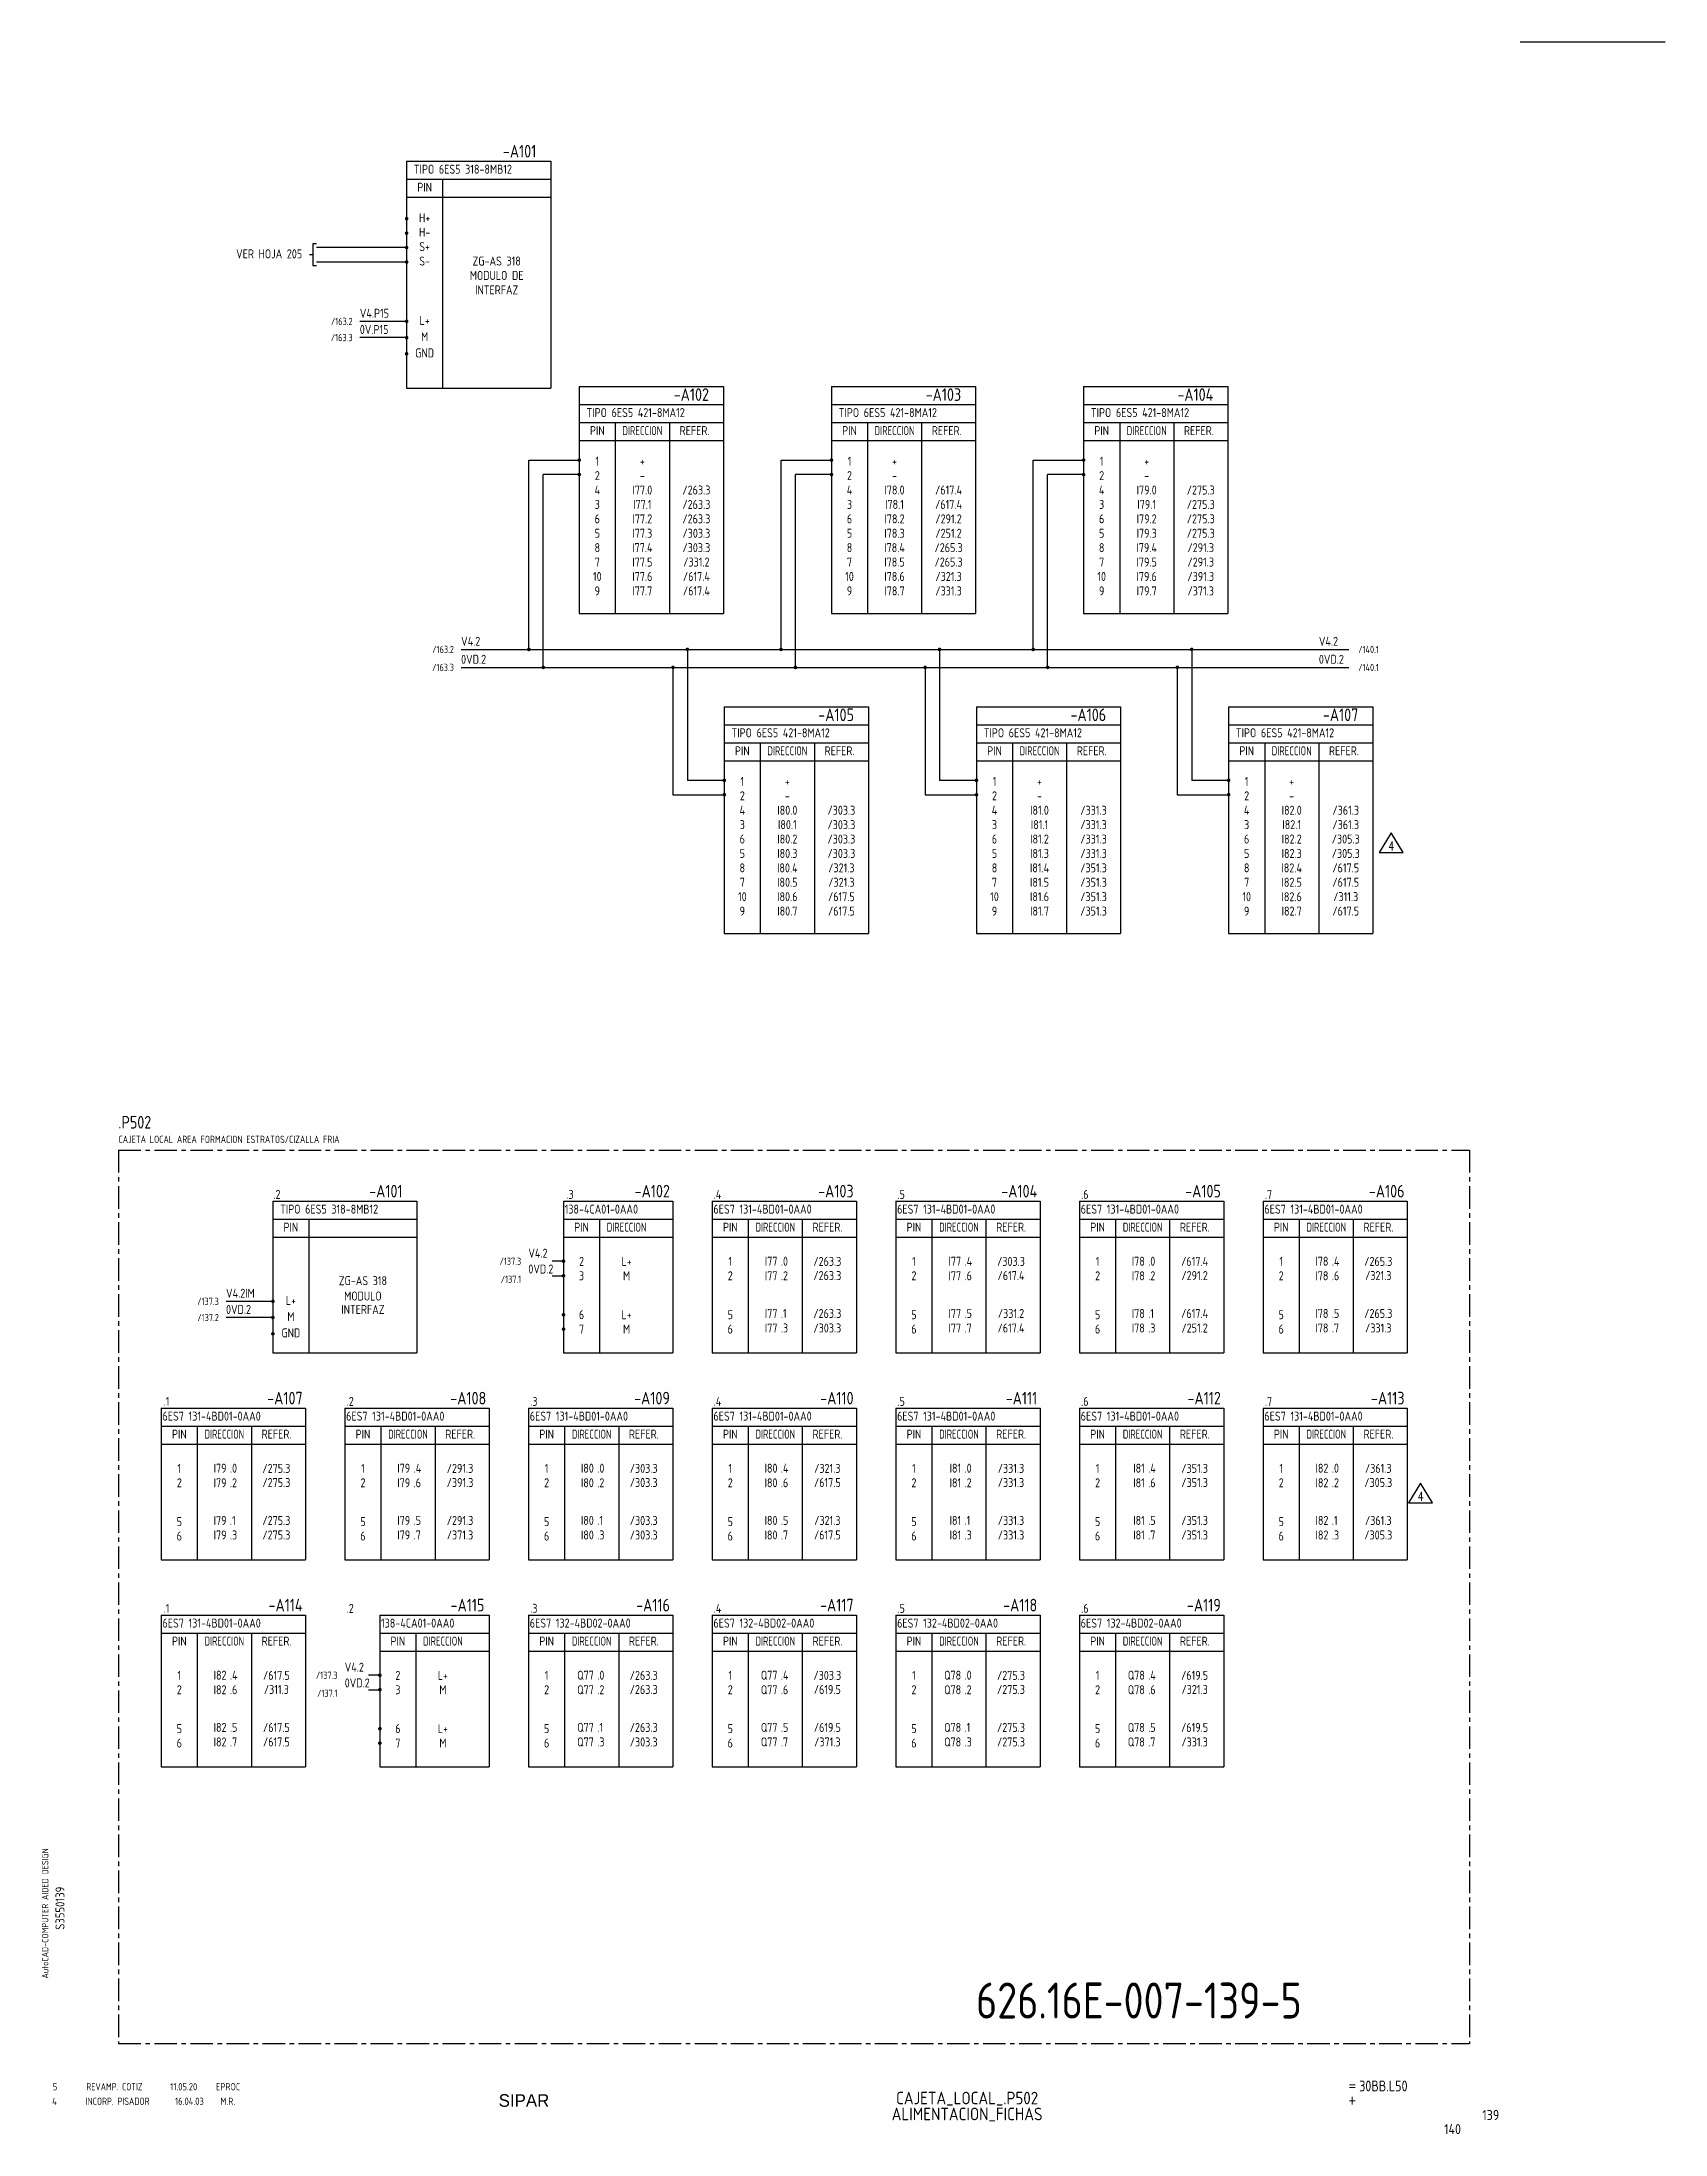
# Model space of a CAD drawing. Extents: x 10 to 1018, y 6 to 587.
# Drawn here: x 567 to 1018, y 6 to 587 of the extents above; entities that cross this region are included whole.
import ezdxf
from ezdxf.enums import TextEntityAlignment as Align

# ---------------------------------------------------------------- set-up
doc = ezdxf.new("R2010")
doc.units = 0
doc.header["$LTSCALE"] = 5
doc.header["$MEASUREMENT"] = 0
doc.linetypes.add('CENTER', pattern=[2, 1.25, -0.25, 0.25, -0.25])
doc.layers.get('0').update_dxf_attribs({"linetype": 'CONTINUOUS'})
doc.layers.add('CART', color=7, linetype='CONTINUOUS')
doc.layers.add('TEXTO', color=7, linetype='CONTINUOUS')
doc.styles.add('DIN', font='DIN.shx', dxfattribs={"width": 0.85})
doc.styles.add('N', font='ROMANS', dxfattribs={"width": 0.85, "height": 3})
doc.styles.add('ROMANS', font='ROMANS.shx', dxfattribs={"width": 0.85, "height": 2.7})
doc.styles.add('X', font='UNIV.SHX', dxfattribs={"height": 3.5})

msp = doc.modelspace()

# ---------------------------------------------------------------- texts
at = {"color": 3, "style": 'DIN', "width": 0.85}
for s, p in [('-A101', (704.21, 554.43)), ('-A102', (752.14, 486.86)), ('-A103', (822.14, 486.86)), ('-A104', (892.14, 486.86)), ('-A105', (792.39, 397.96)), ('-A106', (862.39, 397.96)), ('-A107', (932.39, 397.96)), ('-A101', (667.08, 265.71)), ('-A102', (741.3, 265.71)), ('-A103', (792.28, 265.71)), ('-A104', (843.26, 265.71)), ('-A105', (894.23, 265.71)), ('-A106', (945.21, 265.71)), ('-A107', (639.34, 208.24)), ('-A108', (690.32, 208.24)), ('-A109', (741.3, 208.24)), ('-A110', (792.28, 208.24)), ('-A111', (843.26, 208.24)), ('-A112', (894.23, 208.24)), ('-A113', (945.21, 208.24)), ('-A114', (639.34, 150.78)), ('-A115', (689.81, 150.78)), ('-A116', (741.3, 150.78)), ('-A117', (792.28, 150.78)), ('-A118', (843.26, 150.78)), ('-A119', (894.23, 150.78))]:
    msp.add_text(s, height=3.5, dxfattribs=at).set_placement(p, align=Align.RIGHT)
at = {"style": 'DIN', "width": 0.85}
for s, height, p in [('TIPO 6ES5 318-8MB12', 2.5, (670.21, 549.93)), ('V4.P15', 2.5, (655.21, 509.93)), ('0V.P15', 2.5, (655.21, 505.43)), ('TIPO 6ES5 421-8MA12', 2.5, (718.14, 482.36)), ('TIPO 6ES5 421-8MA12', 2.5, (788.14, 482.36)), ('TIPO 6ES5 421-8MA12', 2.5, (858.14, 482.36)), ('V4.2', 2.5, (683.33, 418.86)), ('V4.2', 2.5, (921.43, 418.86)), ('0VD.2', 2.5, (683.33, 413.86)), ('0VD.2', 2.5, (921.43, 413.86)), ('TIPO 6ES5 421-8MA12', 2.5, (758.39, 393.46)), ('TIPO 6ES5 421-8MA12', 2.5, (828.39, 393.46)), ('TIPO 6ES5 421-8MA12', 2.5, (898.39, 393.46)), ('CAJETA LOCAL AREA FORMACION ESTRATOS/CIZALLA FRIA', 2, (588.21, 280.84)), ('TIPO 6ES5 318-8MB12', 2.5, (633.08, 261.21)), ('138-4CA01-0AA0', 2.5, (712.08, 261.21)), ('6ES7 131-4BD01-0AA0', 2.5, (753.37, 261.21)), ('6ES7 131-4BD01-0AA0', 2.5, (804.35, 261.21)), ('6ES7 131-4BD01-0AA0', 2.5, (855.33, 261.21)), ('6ES7 131-4BD01-0AA0', 2.5, (906.31, 261.21)), ('V4.2', 2.5, (702, 248.98)), ('0VD.2', 2.5, (702, 244.59)), ('.0', 2.5, (772.08, 246.75)), ('.2', 2.5, (772.08, 242.71)), ('.4', 2.5, (823.06, 246.75)), ('.6', 2.5, (823.06, 242.71)), ('.0', 2.5, (874.04, 246.75)), ('.2', 2.5, (874.04, 242.71)), ('.4', 2.5, (925.02, 246.75)), ('.6', 2.5, (925.02, 242.71)), ('V4.2IM', 2.5, (618.08, 237.86)), ('0VD.2', 2.5, (618.08, 233.36)), ('.1', 2.5, (772.08, 232.25)), ('.5', 2.5, (823.06, 232.25)), ('.1', 2.5, (874.04, 232.25)), ('.5', 2.5, (925.02, 232.25)), ('.3', 2.5, (772.08, 228.21)), ('.7', 2.5, (823.06, 228.21)), ('.3', 2.5, (874.04, 228.21)), ('.7', 2.5, (925.02, 228.21)), ('6ES7 131-4BD01-0AA0', 2.5, (600.44, 203.74)), ('6ES7 131-4BD01-0AA0', 2.5, (651.42, 203.74)), ('6ES7 131-4BD01-0AA0', 2.5, (702.39, 203.74)), ('6ES7 131-4BD01-0AA0', 2.5, (753.37, 203.74)), ('6ES7 131-4BD01-0AA0', 2.5, (804.35, 203.74)), ('6ES7 131-4BD01-0AA0', 2.5, (855.33, 203.74)), ('6ES7 131-4BD01-0AA0', 2.5, (906.31, 203.74)), ('.0', 2.5, (619.15, 189.29)), ('.4', 2.5, (670.13, 189.29)), ('.0', 2.5, (721.11, 189.29)), ('.4', 2.5, (772.08, 189.29)), ('.0', 2.5, (823.06, 189.29)), ('.4', 2.5, (874.04, 189.29)), ('.0', 2.5, (925.02, 189.29)), ('.2', 2.5, (619.15, 185.24)), ('.6', 2.5, (670.13, 185.24)), ('.2', 2.5, (721.11, 185.24)), ('.6', 2.5, (772.08, 185.24)), ('.2', 2.5, (823.06, 185.24)), ('.6', 2.5, (874.04, 185.24)), ('.2', 2.5, (925.02, 185.24)), ('.1', 2.5, (619.15, 174.79)), ('.5', 2.5, (670.13, 174.79)), ('.1', 2.5, (721.11, 174.79)), ('.5', 2.5, (772.08, 174.79)), ('.1', 2.5, (823.06, 174.79)), ('.5', 2.5, (874.04, 174.79)), ('.1', 2.5, (925.02, 174.79)), ('.3', 2.5, (619.15, 170.75)), ('.7', 2.5, (670.13, 170.75)), ('.3', 2.5, (721.11, 170.75)), ('.7', 2.5, (772.08, 170.75)), ('.3', 2.5, (823.06, 170.75)), ('.7', 2.5, (874.04, 170.75)), ('.3', 2.5, (925.02, 170.75)), ('6ES7 131-4BD01-0AA0', 2.5, (600.44, 146.28)), ('138-4CA01-0AA0', 2.5, (661.1, 146.28)), ('6ES7 132-4BD02-0AA0', 2.5, (702.39, 146.28)), ('6ES7 132-4BD02-0AA0', 2.5, (753.37, 146.28)), ('6ES7 132-4BD02-0AA0', 2.5, (804.35, 146.28)), ('6ES7 132-4BD02-0AA0', 2.5, (855.33, 146.28)), ('.4', 2.5, (619.15, 131.82)), ('V4.2', 2.5, (651.02, 134.05)), ('.0', 2.5, (721.11, 131.82)), ('.4', 2.5, (772.08, 131.82)), ('.0', 2.5, (823.06, 131.82)), ('.4', 2.5, (874.04, 131.82)), ('.6', 2.5, (619.15, 127.78)), ('0VD.2', 2.5, (651.02, 129.67)), ('.2', 2.5, (721.11, 127.78)), ('.6', 2.5, (772.08, 127.78)), ('.2', 2.5, (823.06, 127.78)), ('.6', 2.5, (874.04, 127.78)), ('.5', 2.5, (619.15, 117.33)), ('.1', 2.5, (721.11, 117.33)), ('.5', 2.5, (772.08, 117.33)), ('.1', 2.5, (823.06, 117.33)), ('.5', 2.5, (874.04, 117.33)), ('.7', 2.5, (619.15, 113.29)), ('.3', 2.5, (721.11, 113.29)), ('.7', 2.5, (772.08, 113.29)), ('.3', 2.5, (823.06, 113.29)), ('.7', 2.5, (874.04, 113.29))]:
    msp.add_text(s, height=height, dxfattribs=at).set_placement(p)
at = {"style": 'DIN'}
for s, width, p in [('PIN', 0.85, (673.21, 544.93)), ('H+', 0.85, (673.21, 536.43)), ('H-', 0.85, (673.21, 532.43)), ('S+', 0.85, (673.21, 528.43)), ('S-', 0.85, (673.21, 524.43)), ('MODULO DE', 0.85, (693.21, 520.43)), ('ZG-AS 318', 0.85, (693.21, 524.43)), ('INTERFAZ', 0.85, (693.21, 516.43)), ('L+', 0.85, (673.21, 507.93)), ('M', 0.85, (673.21, 503.43)), ('GND', 0.85, (673.21, 498.93)), ('PIN', 0.85, (721.14, 477.36)), ('DIRECCION', 0.75, (733.64, 477.36)), ('REFER.', 0.85, (748.14, 477.36)), ('PIN', 0.85, (791.14, 477.36)), ('DIRECCION', 0.75, (803.64, 477.36)), ('REFER.', 0.85, (818.14, 477.36)), ('PIN', 0.85, (861.14, 477.36)), ('DIRECCION', 0.75, (873.64, 477.36)), ('REFER.', 0.85, (888.14, 477.36)), ('1', 0.85, (721.14, 468.86)), ('1', 0.85, (791.14, 468.86)), ('1', 0.85, (861.14, 468.86)), ('2', 0.85, (721.14, 464.86)), ('+', 0.85, (733.64, 468.86)), ('-', 0.85, (733.64, 464.86)), ('2', 0.85, (791.14, 464.86)), ('+', 0.85, (803.64, 468.86)), ('-', 0.85, (803.64, 464.86)), ('2', 0.85, (861.14, 464.86)), ('+', 0.85, (873.64, 468.86)), ('-', 0.85, (873.64, 464.86)), ('4', 0.85, (721.14, 460.86)), ('3', 0.85, (721.14, 456.86)), ('I77.0', 0.85, (733.64, 460.86)), ('I77.1', 0.85, (733.64, 456.86)), ('/263.3', 0.85, (748.64, 460.86)), ('/263.3', 0.85, (748.64, 456.86)), ('4', 0.85, (791.14, 460.86)), ('3', 0.85, (791.14, 456.86)), ('I78.0', 0.85, (803.64, 460.86)), ('I78.1', 0.85, (803.64, 456.86)), ('/617.4', 0.85, (818.64, 460.86)), ('/617.4', 0.85, (818.64, 456.86)), ('4', 0.85, (861.14, 460.86)), ('3', 0.85, (861.14, 456.86)), ('I79.0', 0.85, (873.64, 460.86)), ('I79.1', 0.85, (873.64, 456.86)), ('/275.3', 0.85, (888.64, 460.86)), ('/275.3', 0.85, (888.64, 456.86)), ('6', 0.85, (721.14, 452.86)), ('I77.2', 0.85, (733.64, 452.86)), ('/263.3', 0.85, (748.64, 452.86)), ('6', 0.85, (791.14, 452.86)), ('I78.2', 0.85, (803.64, 452.86)), ('/291.2', 0.85, (818.64, 452.86)), ('6', 0.85, (861.14, 452.86)), ('I79.2', 0.85, (873.64, 452.86)), ('/275.3', 0.85, (888.64, 452.86)), ('5', 0.85, (721.14, 448.86)), ('8', 0.85, (721.14, 444.86)), ('I77.4', 0.85, (733.64, 444.86)), ('I77.3', 0.85, (733.64, 448.86)), ('/303.3', 0.85, (748.64, 448.86)), ('/303.3', 0.85, (748.64, 444.86)), ('5', 0.85, (791.14, 448.86)), ('8', 0.85, (791.14, 444.86)), ('I78.4', 0.85, (803.64, 444.86)), ('I78.3', 0.85, (803.64, 448.86)), ('/265.3', 0.85, (818.64, 444.86)), ('/251.2', 0.85, (818.64, 448.86)), ('5', 0.85, (861.14, 448.86)), ('8', 0.85, (861.14, 444.86)), ('I79.4', 0.85, (873.64, 444.86)), ('I79.3', 0.85, (873.64, 448.86)), ('/275.3', 0.85, (888.64, 448.86)), ('/291.3', 0.85, (888.64, 444.86)), ('7', 0.85, (721.14, 440.86)), ('I77.5', 0.85, (733.64, 440.86)), ('/331.2', 0.85, (748.64, 440.86)), ('7', 0.85, (791.14, 440.86)), ('I78.5', 0.85, (803.64, 440.86)), ('/265.3', 0.85, (818.64, 440.86)), ('7', 0.85, (861.14, 440.86)), ('I79.5', 0.85, (873.64, 440.86)), ('/291.3', 0.85, (888.64, 440.86)), ('10', 0.85, (721.14, 436.86)), ('I77.6', 0.85, (733.64, 436.86)), ('/617.4', 0.85, (748.64, 436.86)), ('10', 0.85, (791.14, 436.86)), ('I78.6', 0.85, (803.64, 436.86)), ('/321.3', 0.85, (818.64, 436.86)), ('10', 0.85, (861.14, 436.86)), ('I79.6', 0.85, (873.64, 436.86)), ('/391.3', 0.85, (888.64, 436.86)), ('9', 0.85, (721.14, 432.86)), ('I77.7', 0.85, (733.64, 432.86)), ('/617.4', 0.85, (748.64, 432.86)), ('9', 0.85, (791.14, 432.86)), ('I78.7', 0.85, (803.64, 432.86)), ('/331.3', 0.85, (818.64, 432.86)), ('9', 0.85, (861.14, 432.86)), ('I79.7', 0.85, (873.64, 432.86)), ('/371.3', 0.85, (888.64, 432.86)), ('PIN', 0.85, (761.39, 388.46)), ('DIRECCION', 0.75, (773.89, 388.46)), ('REFER.', 0.85, (788.39, 388.46)), ('PIN', 0.85, (831.39, 388.46)), ('DIRECCION', 0.75, (843.89, 388.46)), ('REFER.', 0.85, (858.39, 388.46)), ('PIN', 0.85, (901.39, 388.46)), ('DIRECCION', 0.75, (913.89, 388.46)), ('REFER.', 0.85, (928.39, 388.46)), ('2', 0.85, (761.39, 375.96)), ('1', 0.85, (761.39, 379.96)), ('+', 0.85, (773.89, 379.96)), ('2', 0.85, (831.39, 375.96)), ('1', 0.85, (831.39, 379.96)), ('+', 0.85, (843.89, 379.96)), ('2', 0.85, (901.39, 375.96)), ('1', 0.85, (901.39, 379.96)), ('+', 0.85, (913.89, 379.96)), ('4', 0.85, (761.39, 371.96)), ('I80.0', 0.85, (773.89, 371.96)), ('-', 0.85, (773.89, 375.96)), ('/303.3', 0.85, (788.89, 371.96)), ('4', 0.85, (831.39, 371.96)), ('I81.0', 0.85, (843.89, 371.96)), ('-', 0.85, (843.89, 375.96)), ('/331.3', 0.85, (858.89, 371.96)), ('4', 0.85, (901.39, 371.96)), ('I82.0', 0.85, (913.89, 371.96)), ('-', 0.85, (913.89, 375.96)), ('/361.3', 0.85, (928.89, 371.96)), ('3', 0.85, (761.39, 367.96)), ('6', 0.85, (761.39, 363.96)), ('I80.2', 0.85, (773.89, 363.96)), ('I80.1', 0.85, (773.89, 367.96)), ('/303.3', 0.85, (788.89, 367.96)), ('/303.3', 0.85, (788.89, 363.96)), ('3', 0.85, (831.39, 367.96)), ('6', 0.85, (831.39, 363.96)), ('I81.2', 0.85, (843.89, 363.96)), ('I81.1', 0.85, (843.89, 367.96)), ('/331.3', 0.85, (858.89, 367.96)), ('/331.3', 0.85, (858.89, 363.96)), ('3', 0.85, (901.39, 367.96)), ('6', 0.85, (901.39, 363.96)), ('I82.2', 0.85, (913.89, 363.96)), ('I82.1', 0.85, (913.89, 367.96)), ('/305.3', 0.85, (928.89, 363.96)), ('/361.3', 0.85, (928.89, 367.96)), ('5', 0.85, (761.39, 359.96)), ('I80.3', 0.85, (773.89, 359.96)), ('/303.3', 0.85, (788.89, 359.96)), ('5', 0.85, (831.39, 359.96)), ('I81.3', 0.85, (843.89, 359.96)), ('/331.3', 0.85, (858.89, 359.96)), ('5', 0.85, (901.39, 359.96)), ('I82.3', 0.85, (913.89, 359.96)), ('/305.3', 0.85, (928.89, 359.96)), ('7', 0.85, (761.39, 351.96)), ('8', 0.85, (761.39, 355.96)), ('I80.4', 0.85, (773.89, 355.96)), ('I80.5', 0.85, (773.89, 351.96)), ('/321.3', 0.85, (788.89, 355.96)), ('/321.3', 0.85, (788.89, 351.96)), ('7', 0.85, (831.39, 351.96)), ('8', 0.85, (831.39, 355.96)), ('I81.4', 0.85, (843.89, 355.96)), ('I81.5', 0.85, (843.89, 351.96)), ('/351.3', 0.85, (858.89, 355.96)), ('/351.3', 0.85, (858.89, 351.96)), ('7', 0.85, (901.39, 351.96)), ('8', 0.85, (901.39, 355.96)), ('I82.4', 0.85, (913.89, 355.96)), ('I82.5', 0.85, (913.89, 351.96)), ('/617.5', 0.85, (928.89, 355.96)), ('/617.5', 0.85, (928.89, 351.96)), ('10', 0.85, (761.39, 347.96)), ('I80.6', 0.85, (773.89, 347.96)), ('/617.5', 0.85, (788.89, 347.96)), ('10', 0.85, (831.39, 347.96)), ('I81.6', 0.85, (843.89, 347.96)), ('/351.3', 0.85, (858.89, 347.96)), ('10', 0.85, (901.39, 347.96)), ('I82.6', 0.85, (913.89, 347.96)), ('/311.3', 0.85, (928.89, 347.96)), ('9', 0.85, (761.39, 343.96)), ('I80.7', 0.85, (773.89, 343.96)), ('/617.5', 0.85, (788.89, 343.96)), ('9', 0.85, (831.39, 343.96)), ('I81.7', 0.85, (843.89, 343.96)), ('/351.3', 0.85, (858.89, 343.96)), ('9', 0.85, (901.39, 343.96)), ('I82.7', 0.85, (913.89, 343.96)), ('/617.5', 0.85, (928.89, 343.96)), ('.2', 0.85, (632.22, 265.31)), ('.3', 0.85, (713.55, 265.31)), ('.4', 0.85, (754.5, 265.31)), ('.5', 0.85, (805.48, 265.31)), ('.6', 0.85, (856.46, 265.31)), ('.7', 0.85, (907.44, 265.31)), ('PIN', 0.85, (636.08, 256.21)), ('PIN', 0.85, (716.76, 256.21)), ('PIN', 0.85, (758.05, 256.21)), ('REFER.', 0.85, (785.05, 256.21)), ('PIN', 0.85, (809.03, 256.21)), ('REFER.', 0.85, (836.03, 256.21)), ('PIN', 0.85, (860.01, 256.21)), ('REFER.', 0.85, (887.01, 256.21)), ('PIN', 0.85, (910.98, 256.21)), ('REFER.', 0.85, (937.98, 256.21)), ('3', 0.85, (716.76, 242.71)), ('2', 0.85, (716.76, 246.71)), ('L+', 0.85, (729.26, 246.71)), ('M', 0.85, (729.26, 242.71)), ('2', 0.85, (758.05, 242.71)), ('1', 0.85, (758.05, 246.71)), ('/263.3', 0.85, (784.99, 246.7)), ('/263.3', 0.85, (784.99, 242.77)), ('2', 0.85, (809.03, 242.71)), ('1', 0.85, (809.03, 246.71)), ('/303.3', 0.85, (835.97, 246.7)), ('/617.4', 0.85, (835.97, 242.77)), ('2', 0.85, (860.01, 242.71)), ('1', 0.85, (860.01, 246.71)), ('/617.4', 0.85, (886.94, 246.7)), ('/291.2', 0.85, (886.94, 242.77)), ('2', 0.85, (910.98, 242.71)), ('1', 0.85, (910.98, 246.71)), ('/265.3', 0.85, (937.92, 246.7)), ('/321.3', 0.85, (937.92, 242.77)), ('L+', 0.85, (636.08, 235.86)), ('ZG-AS 318', 0.85, (656.08, 241.35)), ('MODULO', 0.85, (656.08, 237.09)), ('M', 0.85, (636.08, 231.36)), ('INTERFAZ', 0.85, (656.08, 233.36)), ('6', 0.85, (716.76, 231.91)), ('L+', 0.85, (729.26, 231.91)), ('5', 0.85, (758.05, 231.91)), ('/263.3', 0.85, (784.99, 232.24)), ('5', 0.85, (809.03, 231.91)), ('/331.2', 0.85, (835.97, 232.24)), ('5', 0.85, (860.01, 231.91)), ('/617.4', 0.85, (886.94, 232.24)), ('5', 0.85, (910.98, 231.91)), ('/265.3', 0.85, (937.92, 232.24)), ('GND', 0.85, (636.08, 226.86)), ('7', 0.85, (716.76, 227.91)), ('M', 0.85, (729.26, 227.91)), ('6', 0.85, (758.05, 227.91)), ('/303.3', 0.85, (784.99, 228.21)), ('6', 0.85, (809.03, 227.91)), ('/617.4', 0.85, (835.97, 228.21)), ('6', 0.85, (860.01, 227.91)), ('/251.2', 0.85, (886.94, 228.21)), ('6', 0.85, (910.98, 227.91)), ('/331.3', 0.85, (937.92, 228.21)), ('.1', 0.85, (601.57, 207.84)), ('.2', 0.85, (652.54, 207.84)), ('.3', 0.85, (703.52, 207.84)), ('.4', 0.85, (754.5, 207.84)), ('.5', 0.85, (805.48, 207.84)), ('.6', 0.85, (856.46, 207.84)), ('.7', 0.85, (907.44, 207.84)), ('PIN', 0.85, (605.11, 198.74)), ('REFER.', 0.85, (632.11, 198.74)), ('PIN', 0.85, (656.09, 198.74)), ('REFER.', 0.85, (683.09, 198.74)), ('PIN', 0.85, (707.07, 198.74)), ('REFER.', 0.85, (734.07, 198.74)), ('PIN', 0.85, (758.05, 198.74)), ('REFER.', 0.85, (785.05, 198.74)), ('PIN', 0.85, (809.03, 198.74)), ('REFER.', 0.85, (836.03, 198.74)), ('PIN', 0.85, (860.01, 198.74)), ('REFER.', 0.85, (887.01, 198.74)), ('PIN', 0.85, (910.98, 198.74)), ('REFER.', 0.85, (937.98, 198.74)), ('1', 0.85, (605.11, 189.24)), ('/275.3', 0.85, (632.05, 189.24)), ('1', 0.85, (656.09, 189.24)), ('/291.3', 0.85, (683.03, 189.24)), ('1', 0.85, (707.07, 189.24)), ('/303.3', 0.85, (734.01, 189.24)), ('1', 0.85, (758.05, 189.24)), ('/321.3', 0.85, (784.99, 189.24)), ('1', 0.85, (809.03, 189.24)), ('/331.3', 0.85, (835.97, 189.24)), ('1', 0.85, (860.01, 189.24)), ('/351.3', 0.85, (886.94, 189.24)), ('1', 0.85, (910.98, 189.24)), ('/361.3', 0.85, (937.92, 189.24)), ('2', 0.85, (605.11, 185.24)), ('/275.3', 0.85, (632.05, 185.31)), ('2', 0.85, (656.09, 185.24)), ('/391.3', 0.85, (683.03, 185.31)), ('2', 0.85, (707.07, 185.24)), ('/303.3', 0.85, (734.01, 185.31)), ('2', 0.85, (758.05, 185.24)), ('/617.5', 0.85, (784.99, 185.31)), ('2', 0.85, (809.03, 185.24)), ('/331.3', 0.85, (835.97, 185.31)), ('2', 0.85, (860.01, 185.24)), ('/351.3', 0.85, (886.94, 185.31)), ('2', 0.85, (910.98, 185.24)), ('/305.3', 0.85, (937.92, 185.31)), ('5', 0.85, (605.11, 174.45)), ('/275.3', 0.85, (632.05, 174.77)), ('5', 0.85, (656.09, 174.45)), ('/291.3', 0.85, (683.03, 174.77)), ('5', 0.85, (707.07, 174.45)), ('/303.3', 0.85, (734.01, 174.77)), ('5', 0.85, (758.05, 174.45)), ('/321.3', 0.85, (784.99, 174.77)), ('5', 0.85, (809.03, 174.45)), ('/331.3', 0.85, (835.97, 174.77)), ('5', 0.85, (860.01, 174.45)), ('/351.3', 0.85, (886.94, 174.77)), ('5', 0.85, (910.98, 174.45)), ('/361.3', 0.85, (937.92, 174.77)), ('6', 0.85, (605.11, 170.45)), ('/275.3', 0.85, (632.05, 170.75)), ('6', 0.85, (656.09, 170.45)), ('/371.3', 0.85, (683.03, 170.75)), ('6', 0.85, (707.07, 170.45)), ('/303.3', 0.85, (734.01, 170.75)), ('6', 0.85, (758.05, 170.45)), ('/617.5', 0.85, (784.99, 170.75)), ('6', 0.85, (809.03, 170.45)), ('/331.3', 0.85, (835.97, 170.75)), ('6', 0.85, (860.01, 170.45)), ('/351.3', 0.85, (886.94, 170.75)), ('6', 0.85, (910.98, 170.45)), ('/305.3', 0.85, (937.92, 170.75)), ('.1', 0.85, (601.57, 150.38)), ('.2', 0.85, (652.54, 150.38)), ('.3', 0.85, (703.52, 150.38)), ('.4', 0.85, (754.5, 150.38)), ('.5', 0.85, (805.48, 150.38)), ('.6', 0.85, (856.46, 150.38)), ('PIN', 0.85, (605.11, 141.28)), ('REFER.', 0.85, (632.11, 141.28)), ('PIN', 0.85, (665.78, 141.28)), ('PIN', 0.85, (707.07, 141.28)), ('REFER.', 0.85, (734.07, 141.28)), ('PIN', 0.85, (758.05, 141.28)), ('REFER.', 0.85, (785.05, 141.28)), ('PIN', 0.85, (809.03, 141.28)), ('REFER.', 0.85, (836.03, 141.28)), ('PIN', 0.85, (860.01, 141.28)), ('REFER.', 0.85, (887.01, 141.28)), ('1', 0.85, (605.11, 131.78)), ('/617.5', 0.85, (632.05, 131.77)), ('2', 0.85, (665.78, 131.78)), ('L+', 0.85, (678.28, 131.78)), ('1', 0.85, (707.07, 131.78)), ('/263.3', 0.85, (734.01, 131.77)), ('1', 0.85, (758.05, 131.78)), ('/303.3', 0.85, (784.99, 131.77)), ('1', 0.85, (809.03, 131.78)), ('/275.3', 0.85, (835.97, 131.77)), ('1', 0.85, (860.01, 131.78)), ('/619.5', 0.85, (886.94, 131.77)), ('2', 0.85, (605.11, 127.78)), ('/311.3', 0.85, (632.05, 127.85)), ('3', 0.85, (665.78, 127.78)), ('M', 0.85, (678.28, 127.78)), ('2', 0.85, (707.07, 127.78)), ('/263.3', 0.85, (734.01, 127.85)), ('2', 0.85, (758.05, 127.78)), ('/619.5', 0.85, (784.99, 127.85)), ('2', 0.85, (809.03, 127.78)), ('/275.3', 0.85, (835.97, 127.85)), ('2', 0.85, (860.01, 127.78)), ('/321.3', 0.85, (886.94, 127.85)), ('5', 0.85, (605.11, 116.98)), ('/617.5', 0.85, (632.05, 117.31)), ('6', 0.85, (665.78, 116.98)), ('L+', 0.85, (678.28, 116.98)), ('5', 0.85, (707.07, 116.98)), ('/263.3', 0.85, (734.01, 117.31)), ('5', 0.85, (758.05, 116.98)), ('/619.5', 0.85, (784.99, 117.31)), ('5', 0.85, (809.03, 116.98)), ('/275.3', 0.85, (835.97, 117.31)), ('5', 0.85, (860.01, 116.98)), ('/619.5', 0.85, (886.94, 117.31)), ('6', 0.85, (605.11, 112.98)), ('/617.5', 0.85, (632.05, 113.29)), ('7', 0.85, (665.78, 112.98)), ('M', 0.85, (678.28, 112.98)), ('6', 0.85, (707.07, 112.98)), ('/303.3', 0.85, (734.01, 113.29)), ('6', 0.85, (758.05, 112.98)), ('/371.3', 0.85, (784.99, 113.29)), ('6', 0.85, (809.03, 112.98)), ('/275.3', 0.85, (835.97, 113.29)), ('6', 0.85, (860.01, 112.98)), ('/331.3', 0.85, (886.94, 113.29))]:
    msp.add_text(s, height=2.5, dxfattribs=dict(at, width=width)).set_placement(p, align=Align.CENTER)
at = {"style": 'DIN', "width": 0.85}
for s, height, p in [('VER HOJA 205', 2.5, (639.21, 526.43)), ('/163.3', 2, (653.21, 503.43)), ('/163.2', 2, (653.21, 507.93)), ('/163.2', 2, (681.33, 416.86)), ('/140.1', 2, (938.08, 416.86)), ('/163.3', 2, (681.33, 411.86)), ('/140.1', 2, (938.08, 411.86)), ('/137.3', 2, (700, 246.98)), ('/137.1', 2, (700, 241.98)), ('I77', 2.5, (771.15, 246.75)), ('I77', 2.5, (771.15, 242.71)), ('I77', 2.5, (822.13, 246.75)), ('I77', 2.5, (822.13, 242.71)), ('I78', 2.5, (873.11, 246.75)), ('I78', 2.5, (873.11, 242.71)), ('I78', 2.5, (924.08, 246.75)), ('I78', 2.5, (924.08, 242.71)), ('/137.3', 2, (616.08, 235.86)), ('/137.2', 2, (616.08, 231.36)), ('I77', 2.5, (771.15, 232.25)), ('I77', 2.5, (822.13, 232.25)), ('I78', 2.5, (873.11, 232.25)), ('I78', 2.5, (924.08, 232.25)), ('I77', 2.5, (771.15, 228.21)), ('I77', 2.5, (822.13, 228.21)), ('I78', 2.5, (873.11, 228.21)), ('I78', 2.5, (924.08, 228.21)), ('I79', 2.5, (618.21, 189.29)), ('I79', 2.5, (669.19, 189.29)), ('I80', 2.5, (720.17, 189.29)), ('I80', 2.5, (771.15, 189.29)), ('I81', 2.5, (822.13, 189.29)), ('I81', 2.5, (873.11, 189.29)), ('I82', 2.5, (924.08, 189.29)), ('I79', 2.5, (618.21, 185.24)), ('I79', 2.5, (669.19, 185.24)), ('I80', 2.5, (720.17, 185.24)), ('I80', 2.5, (771.15, 185.24)), ('I81', 2.5, (822.13, 185.24)), ('I81', 2.5, (873.11, 185.24)), ('I82', 2.5, (924.08, 185.24)), ('I79', 2.5, (618.21, 174.79)), ('I79', 2.5, (669.19, 174.79)), ('I80', 2.5, (720.17, 174.79)), ('I80', 2.5, (771.15, 174.79)), ('I81', 2.5, (822.13, 174.79)), ('I81', 2.5, (873.11, 174.79)), ('I82', 2.5, (924.08, 174.79)), ('I79', 2.5, (618.21, 170.75)), ('I79', 2.5, (669.19, 170.75)), ('I80', 2.5, (720.17, 170.75)), ('I80', 2.5, (771.15, 170.75)), ('I81', 2.5, (822.13, 170.75)), ('I81', 2.5, (873.11, 170.75)), ('I82', 2.5, (924.08, 170.75)), ('I82', 2.5, (618.21, 131.82)), ('/137.3', 2, (649.02, 132.05)), ('Q77', 2.5, (720.17, 131.82)), ('Q77', 2.5, (771.15, 131.82)), ('Q78', 2.5, (822.13, 131.82)), ('Q78', 2.5, (873.11, 131.82)), ('I82', 2.5, (618.21, 127.78)), ('/137.1', 2, (649.02, 127.05)), ('Q77', 2.5, (720.17, 127.78)), ('Q77', 2.5, (771.15, 127.78)), ('Q78', 2.5, (822.13, 127.78)), ('Q78', 2.5, (873.11, 127.78)), ('I82', 2.5, (618.21, 117.33)), ('Q77', 2.5, (720.17, 117.33)), ('Q77', 2.5, (771.15, 117.33)), ('Q78', 2.5, (822.13, 117.33)), ('Q78', 2.5, (873.11, 117.33)), ('I82', 2.5, (618.21, 113.29)), ('Q77', 2.5, (720.17, 113.29)), ('Q77', 2.5, (771.15, 113.29)), ('Q78', 2.5, (822.13, 113.29)), ('Q78', 2.5, (873.11, 113.29))]:
    msp.add_text(s, height=height, dxfattribs=at).set_placement(p, align=Align.RIGHT)
at = {"color": 3, "style": 'DIN'}
for s, height, width, p in [('.P502', 3.5, 0.85, (588.21, 284.84)), ('5', 2, 0.9, (570, 17.82)), ('REVAMP. COTIZ', 2, 0.8, (579.31, 17.82)), ('11.05.20', 2, 0.9, (602.58, 17.82)), ('EPROC', 2, 0.9, (615.26, 17.82)), ('4', 2, 0.9, (569.8, 13.77)), ('INCORP. PISADOR', 2, 0.85, (579.11, 13.77)), ('16.04.03', 2, 0.9, (603.94, 13.77)), ('M.R.', 2, 0.9, (616.51, 13.77))]:
    msp.add_text(s, height=height, dxfattribs=dict(at, width=width)).set_placement(p)
at = {"style": 'DIN', "width": 0.596129}
for p, p2 in [((723.76, 256.21), (734.76, 256.21)), ((765.05, 256.21), (776.05, 256.21)), ((816.03, 256.21), (827.03, 256.21)), ((867.01, 256.21), (878.01, 256.21)), ((917.98, 256.21), (928.98, 256.21)), ((612.11, 198.74), (623.11, 198.74)), ((663.09, 198.74), (674.09, 198.74)), ((714.07, 198.74), (725.07, 198.74)), ((765.05, 198.74), (776.05, 198.74)), ((816.03, 198.74), (827.03, 198.74)), ((867.01, 198.74), (878.01, 198.74)), ((917.98, 198.74), (928.98, 198.74)), ((612.11, 141.28), (623.11, 141.28)), ((672.78, 141.28), (683.78, 141.28)), ((714.07, 141.28), (725.07, 141.28)), ((765.05, 141.28), (776.05, 141.28)), ((816.03, 141.28), (827.03, 141.28)), ((867.01, 141.28), (878.01, 141.28))]:
    msp.add_text('DIRECCION', height=2.5, dxfattribs=at).set_placement(p, p2, align=Align.FIT)
at = {"color": 2, "insert": (826.28, 47.75), "char_height": 10, "width": 111.0411, "attachment_point": 1, "style": 'DIN'}
msp.add_mtext('626.16E-007-139-5', dxfattribs=at)
at = {"layer": 'CART', "color": 1, "style": 'DIN', "width": 0.9}
msp.add_text('AutoCAD-COMPUTER AIDED DESIGN', height=1.8, rotation=90, dxfattribs=at).set_placement((568.76, 48.84))
at = {"layer": 'CART', "color": 3, "style": 'N', "width": 0.85}
for s, p in [('=', (929.53, 17.91)), ('+', (929.53, 13.87))]:
    msp.add_text(s, height=2.5, dxfattribs=at).set_placement(p)
at = {"layer": 'CART', "color": 3, "style": 'DIN', "width": 0.9, "flags": 1}
msp.add_attdef('S3550139', text='', height=2.5, rotation=90, dxfattribs=at).set_placement((573.24, 68.38), align=Align.CENTER)
at = {"layer": 'CART', "color": 2, "style": 'DIN', "width": 0.9, "flags": 1}
for tag, text, p in [('CAJETA_LOCAL_.P502', 'PLC', (823.79, 15.51)), ('ALIMENTACION_FICHAS', '', (823.79, 11.09))]:
    msp.add_attdef(tag, text=text, height=3.5, dxfattribs=at).set_placement(p, align=Align.MIDDLE)
at = {"layer": 'CART', "color": 3, "style": 'DIN', "width": 0.85}
msp.add_attdef('30BB.L50', text='', height=3, dxfattribs=at).set_placement((932.62, 16.63), align=Align.BOTTOM_LEFT)
at = {"layer": 'CART', "color": 6, "style": 'X', "flags": 1}
msp.add_attdef('SIPAR', text='', height=3.5, dxfattribs=at).set_placement((700.79, 15), align=Align.MIDDLE)
at = {"layer": 'CART', "color": 2, "style": 'DIN', "width": 0.9, "flags": 1}
msp.add_attdef('139', text='', height=2.8, dxfattribs=at).set_placement((971.49, 9.56), align=Align.RIGHT)
at = {"layer": 'CART', "color": 7, "style": 'DIN', "width": 0.9, "flags": 1}
msp.add_attdef('140', (956.22, 5.65), '', height=2.8, dxfattribs=at)

# ---------------------------------------------------------------- blocks, each defined once
blk = doc.blocks.new('REV.')
at = {"layer": 'TEXTO', "color": 4}
blk.add_lwpolyline([(-0.04, 3.69), (-3.37, -1.81), (3.29, -1.81)], close=True, dxfattribs=at)
at = {"layer": 'TEXTO', "style": 'ROMANS', "width": 0.8}
blk.add_attdef('REV.', text='', height=2.5, dxfattribs=at).set_placement((0, 0), align=Align.MIDDLE_CENTER)

# ---------------------------------------------------------------- linework, layer by layer
at = {"linetype": 'Continuous'}
for p, q in [((977.29, 586.54), (1017.55, 586.54)), ((882.14, 412.86), (929.71, 412.86)), ((886.14, 417.86), (929.71, 417.86))]:
    msp.add_line(p, q, dxfattribs=at)
at = {"color": 3}
for p, q in [((668.21, 553.43), (668.21, 490.43)), ((668.21, 553.43), (708.21, 553.43)), ((708.21, 553.43), (708.21, 490.43)), ((668.21, 548.43), (708.21, 548.43)), ((678.21, 548.43), (678.21, 490.43)), ((668.21, 543.43), (708.21, 543.43)), ((668.21, 490.43), (708.21, 490.43)), ((716.14, 490.86), (756.14, 490.86)), ((716.14, 490.86), (716.14, 427.86)), ((756.14, 490.86), (756.14, 427.86)), ((786.14, 490.86), (786.14, 427.86)), ((786.14, 490.86), (826.14, 490.86)), ((826.14, 490.86), (826.14, 427.86)), ((856.14, 490.86), (896.14, 490.86)), ((856.14, 490.86), (856.14, 427.86)), ((896.14, 490.86), (896.14, 427.86)), ((716.14, 485.86), (756.14, 485.86)), ((786.14, 485.86), (826.14, 485.86)), ((856.14, 485.86), (896.14, 485.86)), ((716.14, 480.86), (756.14, 480.86)), ((726.14, 480.86), (726.14, 427.86)), ((741.14, 480.86), (741.14, 427.86)), ((786.14, 480.86), (826.14, 480.86)), ((796.14, 480.86), (796.14, 427.86)), ((811.14, 480.86), (811.14, 427.86)), ((856.14, 480.86), (896.14, 480.86)), ((866.14, 480.86), (866.14, 427.86)), ((881.14, 480.86), (881.14, 427.86)), ((716.14, 475.86), (756.14, 475.86)), ((786.14, 475.86), (826.14, 475.86)), ((856.14, 475.86), (896.14, 475.86)), ((716.14, 427.86), (756.14, 427.86)), ((786.14, 427.86), (826.14, 427.86)), ((856.14, 427.86), (896.14, 427.86)), ((756.39, 401.96), (756.39, 338.96)), ((756.39, 401.96), (796.39, 401.96)), ((796.39, 401.96), (796.39, 338.96)), ((826.39, 401.96), (826.39, 338.96)), ((826.39, 401.96), (866.39, 401.96)), ((866.39, 401.96), (866.39, 338.96)), ((896.39, 401.96), (896.39, 338.96)), ((896.39, 401.96), (936.39, 401.96)), ((936.39, 401.96), (936.39, 338.96)), ((756.39, 396.96), (796.39, 396.96)), ((826.39, 396.96), (866.39, 396.96)), ((896.39, 396.96), (936.39, 396.96)), ((756.39, 391.96), (796.39, 391.96)), ((766.39, 391.96), (766.39, 338.96)), ((781.39, 391.96), (781.39, 338.96)), ((826.39, 391.96), (866.39, 391.96)), ((836.39, 391.96), (836.39, 338.96)), ((851.39, 391.96), (851.39, 338.96)), ((896.39, 391.96), (936.39, 391.96)), ((906.39, 391.96), (906.39, 338.96)), ((921.39, 391.96), (921.39, 338.96)), ((756.39, 386.96), (796.39, 386.96)), ((826.39, 386.96), (866.39, 386.96)), ((896.39, 386.96), (936.39, 386.96)), ((756.39, 338.96), (796.39, 338.96)), ((826.39, 338.96), (866.39, 338.96)), ((896.39, 338.96), (936.39, 338.96)), ((631.08, 264.71), (631.08, 222.58)), ((631.08, 264.71), (671.08, 264.71)), ((671.08, 264.71), (671.08, 222.58)), ((711.76, 264.71), (711.76, 222.58)), ((711.76, 264.71), (742.07, 264.71)), ((742.07, 264.71), (742.07, 222.58)), ((753.05, 264.71), (753.05, 222.58)), ((753.05, 264.71), (793.05, 264.71)), ((793.05, 264.71), (793.05, 222.58)), ((804.03, 264.71), (804.03, 222.58)), ((804.03, 264.71), (844.03, 264.71)), ((844.03, 264.71), (844.03, 222.58)), ((855.01, 264.71), (855.01, 222.58)), ((855.01, 264.71), (895.01, 264.71)), ((895.01, 264.71), (895.01, 222.58)), ((905.98, 264.71), (905.98, 222.58)), ((905.98, 264.71), (945.98, 264.71)), ((945.98, 264.71), (945.98, 222.58)), ((631.08, 259.71), (671.08, 259.71)), ((641.08, 259.71), (641.08, 222.58)), ((711.76, 259.71), (742.07, 259.71)), ((721.76, 259.71), (721.76, 222.58)), ((753.05, 259.71), (793.05, 259.71)), ((763.05, 259.71), (763.05, 222.58)), ((778.05, 259.71), (778.05, 222.58)), ((804.03, 259.71), (844.03, 259.71)), ((814.03, 259.71), (814.03, 222.58)), ((829.03, 259.71), (829.03, 222.58)), ((855.01, 259.71), (895.01, 259.71)), ((865.01, 259.71), (865.01, 222.58)), ((880.01, 259.71), (880.01, 222.58)), ((905.98, 259.71), (945.98, 259.71)), ((915.98, 259.71), (915.98, 222.58)), ((930.98, 259.71), (930.98, 222.58)), ((631.08, 254.71), (671.08, 254.71)), ((711.76, 254.71), (742.07, 254.71)), ((753.05, 254.71), (793.05, 254.71)), ((804.03, 254.71), (844.03, 254.71)), ((855.01, 254.71), (895.01, 254.71)), ((905.98, 254.71), (945.98, 254.71)), ((631.08, 222.58), (671.08, 222.58)), ((711.76, 222.58), (742.07, 222.58)), ((753.05, 222.58), (793.05, 222.58)), ((804.03, 222.58), (844.03, 222.58)), ((855.01, 222.58), (895.01, 222.58)), ((905.98, 222.58), (945.98, 222.58)), ((600.11, 207.24), (600.11, 165.11)), ((600.11, 207.24), (640.11, 207.24)), ((640.11, 207.24), (640.11, 165.11)), ((651.09, 207.24), (651.09, 165.11)), ((651.09, 207.24), (691.09, 207.24)), ((691.09, 207.24), (691.09, 165.11)), ((702.07, 207.24), (702.07, 165.11)), ((702.07, 207.24), (742.07, 207.24)), ((742.07, 207.24), (742.07, 165.11)), ((753.05, 207.24), (753.05, 165.11)), ((753.05, 207.24), (793.05, 207.24)), ((793.05, 207.24), (793.05, 165.11)), ((804.03, 207.24), (804.03, 165.11)), ((804.03, 207.24), (844.03, 207.24)), ((844.03, 207.24), (844.03, 165.11)), ((855.01, 207.24), (855.01, 165.11)), ((855.01, 207.24), (895.01, 207.24)), ((895.01, 207.24), (895.01, 165.11)), ((905.98, 207.24), (905.98, 165.11)), ((905.98, 207.24), (945.98, 207.24)), ((945.98, 207.24), (945.98, 165.11)), ((600.11, 202.24), (640.11, 202.24)), ((610.11, 202.24), (610.11, 165.11)), ((625.11, 202.24), (625.11, 165.11)), ((651.09, 202.24), (691.09, 202.24)), ((661.09, 202.24), (661.09, 165.11)), ((676.09, 202.24), (676.09, 165.11)), ((702.07, 202.24), (742.07, 202.24)), ((712.07, 202.24), (712.07, 165.11)), ((727.07, 202.24), (727.07, 165.11)), ((753.05, 202.24), (793.05, 202.24)), ((763.05, 202.24), (763.05, 165.11)), ((778.05, 202.24), (778.05, 165.11)), ((804.03, 202.24), (844.03, 202.24)), ((814.03, 202.24), (814.03, 165.11)), ((829.03, 202.24), (829.03, 165.11)), ((855.01, 202.24), (895.01, 202.24)), ((865.01, 202.24), (865.01, 165.11)), ((880.01, 202.24), (880.01, 165.11)), ((905.98, 202.24), (945.98, 202.24)), ((915.98, 202.24), (915.98, 165.11)), ((930.98, 202.24), (930.98, 165.11)), ((600.11, 197.24), (640.11, 197.24)), ((651.09, 197.24), (691.09, 197.24)), ((702.07, 197.24), (742.07, 197.24)), ((753.05, 197.24), (793.05, 197.24)), ((804.03, 197.24), (844.03, 197.24)), ((855.01, 197.24), (895.01, 197.24)), ((905.98, 197.24), (945.98, 197.24)), ((600.11, 165.11), (640.11, 165.11)), ((651.09, 165.11), (691.09, 165.11)), ((702.07, 165.11), (742.07, 165.11)), ((753.05, 165.11), (793.05, 165.11)), ((804.03, 165.11), (844.03, 165.11)), ((855.01, 165.11), (895.01, 165.11)), ((905.98, 165.11), (945.98, 165.11)), ((600.11, 149.78), (600.11, 107.65)), ((600.11, 149.78), (640.11, 149.78)), ((640.11, 149.78), (640.11, 107.65)), ((660.78, 149.78), (660.78, 107.65)), ((660.78, 149.78), (691.09, 149.78)), ((691.09, 149.78), (691.09, 107.65)), ((702.07, 149.78), (702.07, 107.65)), ((702.07, 149.78), (742.07, 149.78)), ((742.07, 149.78), (742.07, 107.65)), ((753.05, 149.78), (753.05, 107.65)), ((753.05, 149.78), (793.05, 149.78)), ((793.05, 149.78), (793.05, 107.65)), ((804.03, 149.78), (804.03, 107.65)), ((804.03, 149.78), (844.03, 149.78)), ((844.03, 149.78), (844.03, 107.65)), ((855.01, 149.78), (855.01, 107.65)), ((855.01, 149.78), (895.01, 149.78)), ((895.01, 149.78), (895.01, 107.65)), ((600.11, 144.78), (640.11, 144.78)), ((610.11, 144.78), (610.11, 107.65)), ((625.11, 144.78), (625.11, 107.65)), ((660.78, 144.78), (691.09, 144.78)), ((660.78, 139.78), (691.09, 139.78)), ((670.78, 144.78), (670.78, 107.65)), ((702.07, 144.78), (742.07, 144.78)), ((702.07, 139.78), (742.07, 139.78)), ((712.07, 144.78), (712.07, 107.65)), ((727.07, 144.78), (727.07, 107.65)), ((753.05, 144.78), (793.05, 144.78)), ((753.05, 139.78), (793.05, 139.78)), ((763.05, 144.78), (763.05, 107.65)), ((778.05, 144.78), (778.05, 107.65)), ((804.03, 144.78), (844.03, 144.78)), ((804.03, 139.78), (844.03, 139.78)), ((814.03, 144.78), (814.03, 107.65)), ((829.03, 144.78), (829.03, 107.65)), ((855.01, 144.78), (895.01, 144.78)), ((855.01, 139.78), (895.01, 139.78)), ((865.01, 144.78), (865.01, 107.65)), ((880.01, 144.78), (880.01, 107.65)), ((600.11, 107.65), (640.11, 107.65)), ((660.78, 107.65), (691.09, 107.65)), ((702.07, 107.65), (742.07, 107.65)), ((753.05, 107.65), (793.05, 107.65)), ((804.03, 107.65), (844.03, 107.65)), ((855.01, 107.65), (895.01, 107.65))]:
    msp.add_line(p, q, dxfattribs=at)
for p, q in [((642.21, 530.43), (642.21, 524.43)), ((643.21, 530.43), (642.21, 530.43)), ((668.21, 529.43), (643.21, 529.43)), ((642.21, 527.43), (641.21, 527.43)), ((642.21, 524.43), (643.21, 524.43)), ((643.21, 525.43), (668.21, 525.43)), ((668.21, 508.93), (655.21, 508.93)), ((668.21, 504.43), (655.21, 504.43)), ((702.14, 417.86), (702.14, 470.41)), ((702.14, 470.41), (716.14, 470.41)), ((706.14, 412.86), (706.14, 466.41)), ((716.14, 466.41), (706.14, 466.41)), ((772.14, 417.86), (772.14, 470.41)), ((772.14, 470.41), (786.14, 470.41)), ((776.14, 412.86), (776.14, 466.41)), ((786.14, 466.41), (776.14, 466.41)), ((842.14, 417.86), (842.14, 470.41)), ((842.14, 470.41), (856.14, 470.41)), ((846.14, 412.86), (846.14, 466.41)), ((856.14, 466.41), (846.14, 466.41)), ((683.33, 417.86), (886.14, 417.86)), ((683.33, 412.86), (882.14, 412.86)), ((742.14, 412.86), (742.14, 377.51)), ((746.14, 417.86), (746.14, 381.51)), ((812.14, 412.86), (812.14, 377.51)), ((816.14, 417.86), (816.14, 381.51)), ((882.14, 412.86), (882.14, 377.51)), ((886.14, 417.86), (886.14, 381.51)), ((756.14, 381.51), (746.14, 381.51)), ((826.14, 381.51), (816.14, 381.51)), ((896.14, 381.51), (886.14, 381.51)), ((742.14, 377.51), (756.14, 377.51)), ((812.14, 377.51), (826.14, 377.51)), ((882.14, 377.51), (896.14, 377.51)), ((711.76, 247.98), (708.63, 247.98)), ((708.63, 243.98), (711.76, 243.98)), ((631.08, 236.86), (618.08, 236.86)), ((631.08, 232.36), (618.08, 232.36)), ((660.78, 133.05), (657.65, 133.05)), ((657.65, 129.05), (660.78, 129.05))]:
    msp.add_line(p, q)
at = {"color": 3, "linetype": 'CENTER'}
for p, q in [((588.21, 278.84), (963.21, 278.84)), ((588.21, 278.84), (588.21, 30.83)), ((963.21, 278.84), (963.21, 30.83)), ((588.21, 30.83), (963.21, 30.83))]:
    msp.add_line(p, q, dxfattribs=at)
at = {"linetype": 'Continuous', "const_width": 0.5}
for points in [[(667.96, 537.43, 1), (668.46, 537.43, 1)], [(667.96, 533.43, 1), (668.46, 533.43, 1)], [(667.96, 529.43, 1), (668.46, 529.43, 1)], [(667.96, 525.43, 1), (668.46, 525.43, 1)], [(667.96, 508.93, 1), (668.46, 508.93, 1)], [(667.96, 504.43, 1), (668.46, 504.43, 1)], [(667.96, 499.93, 1), (668.46, 499.93, 1)], [(715.89, 470.41, -1), (716.39, 470.41, -1)], [(785.89, 470.41, -1), (786.39, 470.41, -1)], [(855.89, 470.41, -1), (856.39, 470.41, -1)], [(715.89, 466.41, -1), (716.39, 466.41, -1)], [(785.89, 466.41, -1), (786.39, 466.41, -1)], [(855.89, 466.41, -1), (856.39, 466.41, -1)], [(756.14, 381.51, -1), (756.64, 381.51, -1)], [(756.14, 377.51, -1), (756.64, 377.51, -1)], [(826.14, 381.51, -1), (826.64, 381.51, -1)], [(826.14, 377.51, -1), (826.64, 377.51, -1)], [(896.14, 381.51, -1), (896.64, 381.51, -1)], [(896.14, 377.51, -1), (896.64, 377.51, -1)], [(711.51, 247.98, 1), (712.01, 247.98, 1)], [(711.51, 243.98, 1), (712.01, 243.98, 1)], [(630.83, 236.86, 1), (631.33, 236.86, 1)], [(630.83, 232.36, 1), (631.33, 232.36, 1)], [(711.51, 233.14, 1), (712.01, 233.14, 1)], [(630.83, 227.86, 1), (631.33, 227.86, 1)], [(711.51, 229.14, 1), (712.01, 229.14, 1)], [(660.53, 133.05, 1), (661.03, 133.05, 1)], [(660.53, 129.05, 1), (661.03, 129.05, 1)], [(660.53, 118.22, 1), (661.03, 118.22, 1)], [(660.53, 114.22, 1), (661.03, 114.22, 1)]]:
    msp.add_lwpolyline(points, format="xyb", close=True, dxfattribs=at)
at = {"const_width": 0.5}
for points in [[(701.89, 417.86, -1), (702.39, 417.86, -1)], [(745.89, 417.86, -1), (746.39, 417.86, -1)], [(771.89, 417.86, -1), (772.39, 417.86, -1)], [(815.89, 417.86, -1), (816.39, 417.86, -1)], [(841.89, 417.86, -1), (842.39, 417.86, -1)], [(885.89, 417.86, -1), (886.39, 417.86, -1)], [(705.89, 412.86, -1), (706.39, 412.86, -1)], [(741.89, 412.86, -1), (742.39, 412.86, -1)], [(775.89, 412.86, -1), (776.39, 412.86, -1)], [(811.89, 412.86, -1), (812.39, 412.86, -1)], [(845.89, 412.86, -1), (846.39, 412.86, -1)], [(881.89, 412.86, -1), (882.39, 412.86, -1)]]:
    msp.add_lwpolyline(points, format="xyb", close=True, dxfattribs=at)

# ---------------------------------------------------------------- block references
for p in [(941.5, 363.26), (949.68, 182.69)]:
    msp.add_blockref('REV.', p).add_auto_attribs({'REV.': '4'})

msp.set_redraw_order([(e.dxf.handle, doc.entitydb.next_handle()) for e in msp.query("TEXT MTEXT ATTDEF DIMENSION ARC_DIMENSION")])  # texts and dimensions are drawn at this point

doc.saveas('drawing.dxf')
